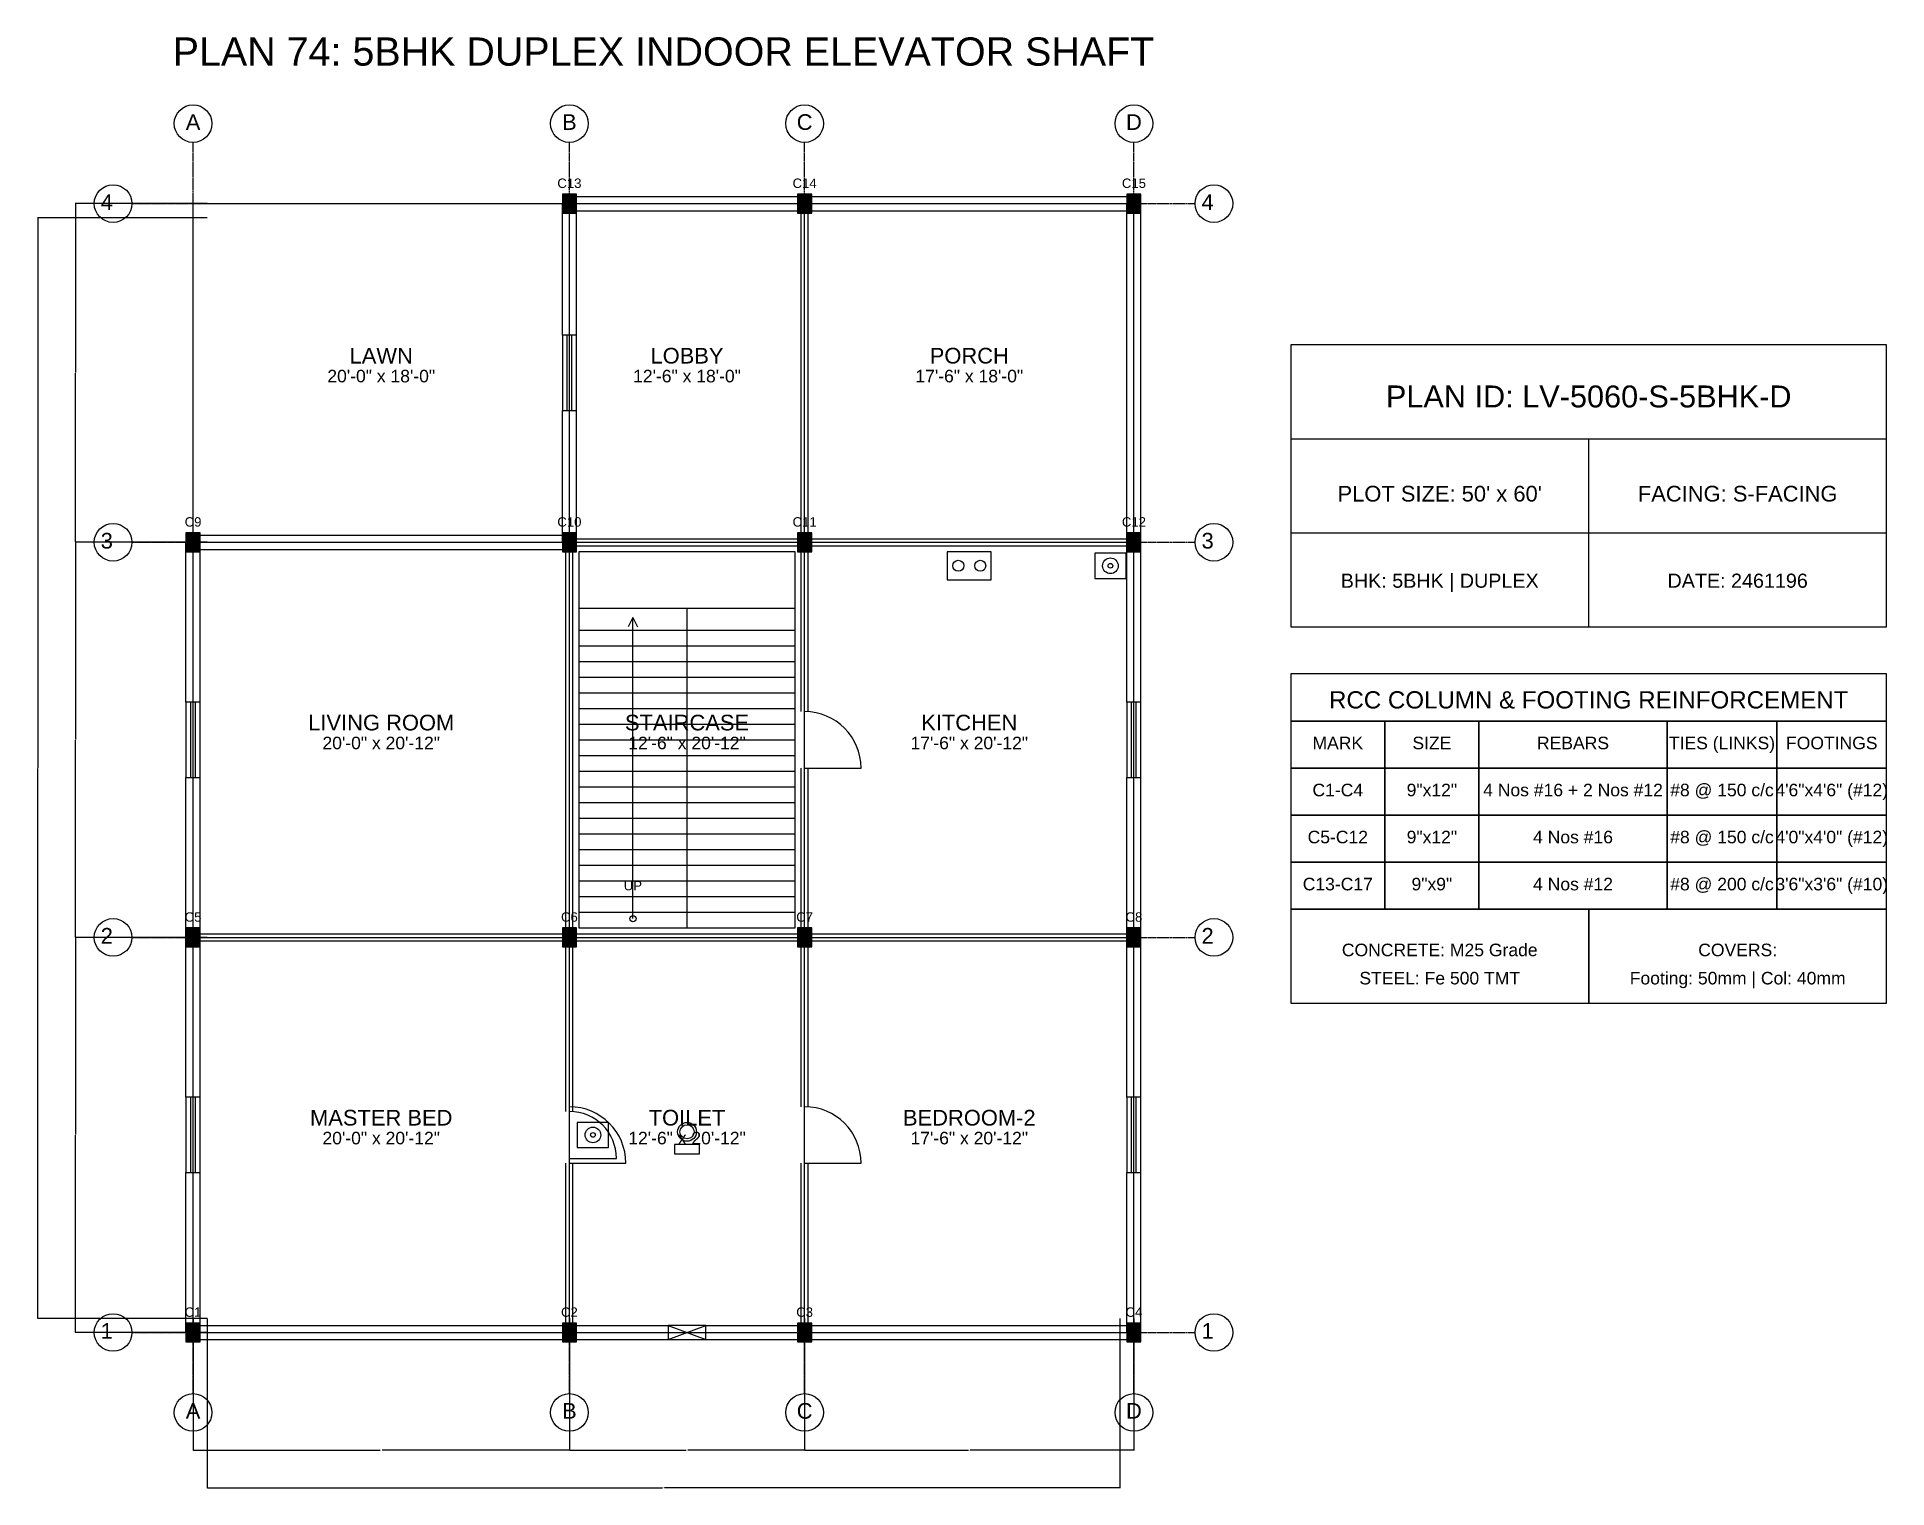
# Model space of a CAD drawing. Header units: inches. Extents: x -134 to 23580, y -99 to 23207.
# Drawn here: x 7400 to 8580, y 17401 to 18326 of the extents above; entities that cross this region are included whole.
import ezdxf
from ezdxf.enums import TextEntityAlignment as Align

# ---------------------------------------------------------------- set-up
doc = ezdxf.new("R2010")
doc.units = ezdxf.units.IN
doc.header["$MEASUREMENT"] = 0
doc.linetypes.add('CENTER', pattern=[2, 1.25, -0.25, 0.25, -0.25])
for name, color, linetype in [('A-COL-HATCH', 251, 'Continuous'), ('A-COLUMN', 1, 'Continuous'), ('A-DIM', 5, 'Continuous'), ('A-DOOR', 30, 'Continuous'), ('A-FIXTURE', 8, 'Continuous'), ('A-STAIR', 6, 'Continuous'), ('A-TEXT', 2, 'Continuous'), ('A-WALL-EXT', 7, 'Continuous'), ('A-WALL-INT', 9, 'Continuous'), ('A-WINDOW', 4, 'Continuous'), ('S-BEAM-FRAMING', 2, 'Continuous'), ('S-BUBBLE', 4, 'Continuous'), ('S-GRID-CENTER', 8, 'CENTER'), ('S-TABLE', 7, 'Continuous'), ('S-TEXT', 3, 'Continuous')]:
    doc.layers.add(name, color=color, linetype=linetype)
doc.styles.get("Standard").update_dxf_attribs({"font": 'arial.ttf'})
doc.dimstyles.get("Standard").update_dxf_attribs({"dimtxt": 0.18, "dimasz": 0.18, "dimexe": 0.18, "dimexo": 0.0625, "dimgap": 0.09, "dimtad": 0, "dimtih": 1, "dimtoh": 1, "dimdec": 4, "dimzin": 0, "dimdsep": 46, "dimtxsty": 'Standard', "dimcen": 0.09, "dimadec": 0, "dimazin": 0, "dimtfac": 1, "dimtdec": 4, "dimtofl": 0, "dimtmove": 0, "dimatfit": 3, "dimfxl": 1, "dimtolj": 1, "dimtzin": 0, "dimarcsym": 0})

msp = doc.modelspace()

# ---------------------------------------------------------------- texts
at = {"layer": 'A-TEXT'}
for s, height, p in [('PLAN 74: 5BHK DUPLEX INDOOR ELEVATOR SHAFT', 18, (7800, 18308)), ('C13', 6, (7740, 18230)), ('C14', 6, (7890, 18230)), ('C15', 6, (8100, 18230)), ('LAWN', 10, (7620, 18118)), ('LOBBY', 10, (7815, 18118)), ('PORCH', 10, (7995, 18118)), ('20\'-0" x 18\'-0"', 8, (7620, 18106)), ('12\'-6" x 18\'-0"', 8, (7815, 18106)), ('17\'-6" x 18\'-0"', 8, (7995, 18106)), ('PLAN ID: LV-5060-S-5BHK-D', 14, (8390, 18090)), ("PLOT SIZE: 50' x 60'", 10, (8295, 18030)), ('FACING: S-FACING', 10, (8485, 18030)), ('C9', 6, (7500, 18014)), ('C10', 6, (7740, 18014)), ('C11', 6, (7890, 18014)), ('C12', 6, (8100, 18014)), ('BHK: 5BHK | DUPLEX', 9, (8295, 17975)), ('DATE: 2461196', 9, (8485, 17975)), ('LIVING ROOM', 10, (7620, 17884)), ('STAIRCASE', 10, (7815, 17884)), ('KITCHEN', 10, (7995, 17884)), ('20\'-0" x 20\'-12"', 8, (7620, 17872)), ('12\'-6" x 20\'-12"', 8, (7815, 17872)), ('17\'-6" x 20\'-12"', 8, (7995, 17872)), ('UP', 6, (7780.5, 17782)), ('C5', 6, (7500, 17762)), ('C6', 6, (7740, 17762)), ('C7', 6, (7890, 17762)), ('C8', 6, (8100, 17762)), ('MASTER BED', 10, (7620, 17632)), ('TOILET', 10, (7815, 17632)), ('BEDROOM-2', 10, (7995, 17632)), ('20\'-0" x 20\'-12"', 8, (7620, 17620)), ('12\'-6" x 20\'-12"', 8, (7815, 17620)), ('17\'-6" x 20\'-12"', 8, (7995, 17620)), ('C1', 6, (7500, 17510)), ('C2', 6, (7740, 17510)), ('C3', 6, (7890, 17510)), ('C4', 6, (8100, 17510))]:
    msp.add_text(s, height=height, dxfattribs=at).set_placement(p, align=Align.CENTER)
at = {"layer": 'S-TEXT'}
for s, height, p in [('A', 10, (7500, 18267)), ('B', 10, (7740, 18267)), ('C', 10, (7890, 18267)), ('D', 10, (8100, 18267)), ('4', 10, (7445, 18216)), ('4', 10, (8147, 18216)), ('3', 10, (7445, 18000)), ('3', 10, (8147, 18000)), ('RCC COLUMN & FOOTING REINFORCEMENT', 11, (8390, 17898)), ('MARK', 8, (8230, 17872)), ('SIZE', 8, (8290, 17872)), ('REBARS', 8, (8380, 17872)), ('TIES (LINKS)', 8, (8475, 17872)), ('FOOTINGS', 8, (8545, 17872)), ('C1-C4', 8, (8230, 17842)), ('9"x12"', 8, (8290, 17842)), ('4 Nos #16 + 2 Nos #12', 8, (8380, 17842)), ('#8 @ 150 c/c', 8, (8475, 17842)), ('4\'6"x4\'6" (#12)', 8, (8545, 17842)), ('C5-C12', 8, (8230, 17812)), ('9"x12"', 8, (8290, 17812)), ('4 Nos #16', 8, (8380, 17812)), ('#8 @ 150 c/c', 8, (8475, 17812)), ('4\'0"x4\'0" (#12)', 8, (8545, 17812)), ('C13-C17', 8, (8230, 17782)), ('9"x9"', 8, (8290, 17782)), ('4 Nos #12', 8, (8380, 17782)), ('#8 @ 200 c/c', 8, (8475, 17782)), ('3\'6"x3\'6" (#10)', 8, (8545, 17782)), ('2', 10, (7445, 17748)), ('2', 10, (8147, 17748)), ('CONCRETE: M25 Grade', 8, (8295, 17740)), ('COVERS:', 8, (8485, 17740)), ('STEEL: Fe 500 TMT', 8, (8295, 17722)), ('Footing: 50mm | Col: 40mm', 8, (8485, 17722)), ('1', 10, (7445, 17496)), ('1', 10, (8147, 17496)), ('A', 10, (7500, 17445)), ('B', 10, (7740, 17445)), ('C', 10, (7890, 17445)), ('D', 10, (8100, 17445))]:
    msp.add_text(s, height=height, dxfattribs=at).set_placement(p, align=Align.CENTER)

# ---------------------------------------------------------------- blocks, each defined once
blk = doc.blocks.new('*D644')
at = {"layer": 'A-DIM', "color": 0, "lineweight": -2, "transparency": 16777216}
for p, q in [((7500, 17508.9), (7500, 17424.8)), ((7740, 17508.9), (7740, 17424.8)), ((7500.2, 17425), (7619.4, 17425)), ((7739.8, 17425), (7620.6, 17425))]:
    blk.add_line(p, q, dxfattribs=at)
at = {"layer": 'A-DIM', "color": 0, "transparency": 16777216}
for points in [[(7500.2, 17425), (7500.2, 17425), (7500, 17425)], [(7739.8, 17425), (7739.8, 17425), (7740, 17425)]]:
    blk.add_solid(points, dxfattribs=at)
at = {"layer": 'Defpoints', "color": 0, "transparency": 16777216}
for p in [(7500, 17509), (7740, 17509), (7740, 17425)]:
    blk.add_point(p, dxfattribs=at)
at = {"layer": 'A-DIM', "color": 0, "transparency": 16777216, "insert": (7620, 17425), "char_height": 0.18, "attachment_point": 5}
blk.add_mtext('\\A1;240.0000', dxfattribs=at)
blk = doc.blocks.new('*D645')
at = {"layer": 'A-DIM', "color": 0, "lineweight": -2, "transparency": 16777216}
for p, q in [((7740, 17508.9), (7740, 17424.8)), ((7890, 17508.9), (7890, 17424.8)), ((7740.2, 17425), (7814.4, 17425)), ((7889.8, 17425), (7815.6, 17425))]:
    blk.add_line(p, q, dxfattribs=at)
at = {"layer": 'A-DIM', "color": 0, "transparency": 16777216}
for points in [[(7740.2, 17425), (7740.2, 17425), (7740, 17425)], [(7889.8, 17425), (7889.8, 17425), (7890, 17425)]]:
    blk.add_solid(points, dxfattribs=at)
at = {"layer": 'Defpoints', "color": 0, "transparency": 16777216}
for p in [(7740, 17509), (7890, 17509), (7890, 17425)]:
    blk.add_point(p, dxfattribs=at)
at = {"layer": 'A-DIM', "color": 0, "transparency": 16777216, "insert": (7815, 17425), "char_height": 0.18, "attachment_point": 5}
blk.add_mtext('\\A1;150.0000', dxfattribs=at)
blk = doc.blocks.new('*D646')
at = {"layer": 'A-DIM', "color": 0, "lineweight": -2, "transparency": 16777216}
for p, q in [((7890, 17508.9), (7890, 17424.8)), ((8100, 17508.9), (8100, 17424.8)), ((7890.2, 17425), (7994.4, 17425)), ((8099.8, 17425), (7995.6, 17425))]:
    blk.add_line(p, q, dxfattribs=at)
at = {"layer": 'A-DIM', "color": 0, "transparency": 16777216}
for points in [[(7890.2, 17425), (7890.2, 17425), (7890, 17425)], [(8099.8, 17425), (8099.8, 17425), (8100, 17425)]]:
    blk.add_solid(points, dxfattribs=at)
at = {"layer": 'Defpoints', "color": 0, "transparency": 16777216}
for p in [(7890, 17509), (8100, 17509), (8100, 17425)]:
    blk.add_point(p, dxfattribs=at)
at = {"layer": 'A-DIM', "color": 0, "transparency": 16777216, "insert": (7995, 17425), "char_height": 0.18, "attachment_point": 5}
blk.add_mtext('\\A1;210.0000', dxfattribs=at)
blk = doc.blocks.new('*D647')
at = {"layer": 'A-DIM', "color": 0, "lineweight": -2, "transparency": 16777216}
for p, q in [((7509, 17508.9), (7509, 17400.8)), ((8091, 17508.9), (8091, 17400.8)), ((7509.2, 17401), (7799.4, 17401)), ((8090.8, 17401), (7800.6, 17401))]:
    blk.add_line(p, q, dxfattribs=at)
at = {"layer": 'A-DIM', "color": 0, "transparency": 16777216}
for points in [[(7509.2, 17401), (7509.2, 17401), (7509, 17401)], [(8090.8, 17401), (8090.8, 17401), (8091, 17401)]]:
    blk.add_solid(points, dxfattribs=at)
at = {"layer": 'Defpoints', "color": 0, "transparency": 16777216}
for p in [(7509, 17509), (8091, 17509), (8091, 17401)]:
    blk.add_point(p, dxfattribs=at)
at = {"layer": 'A-DIM', "color": 0, "transparency": 16777216, "insert": (7800, 17401), "char_height": 0.18, "attachment_point": 5}
blk.add_mtext('\\A1;582.0000', dxfattribs=at)
blk = doc.blocks.new('*D648')
at = {"layer": 'A-DIM', "color": 0, "lineweight": -2, "transparency": 16777216}
for p, q in [((7508.9, 17752), (7424.8, 17752)), ((7425, 17751.8), (7425, 17626.2)), ((7425, 17500.2), (7425, 17625.8)), ((7508.9, 17500), (7424.8, 17500))]:
    blk.add_line(p, q, dxfattribs=at)
at = {"layer": 'A-DIM', "color": 0, "transparency": 16777216}
for points in [[(7425, 17751.8), (7425, 17751.8), (7425, 17752)], [(7425, 17500.2), (7425, 17500.2), (7425, 17500)]]:
    blk.add_solid(points, dxfattribs=at)
at = {"layer": 'Defpoints', "color": 0, "transparency": 16777216}
for p in [(7425, 17752), (7509, 17752), (7509, 17500)]:
    blk.add_point(p, dxfattribs=at)
at = {"layer": 'A-DIM', "color": 0, "transparency": 16777216, "insert": (7425, 17626), "char_height": 0.18, "attachment_point": 5}
blk.add_mtext('\\A1;252.0000', dxfattribs=at)
blk = doc.blocks.new('*D649')
at = {"layer": 'A-DIM', "color": 0, "lineweight": -2, "transparency": 16777216}
for p, q in [((7508.9, 18004), (7424.8, 18004)), ((7425, 18003.8), (7425, 17878.2)), ((7425, 17752.2), (7425, 17877.8)), ((7508.9, 17752), (7424.8, 17752))]:
    blk.add_line(p, q, dxfattribs=at)
at = {"layer": 'A-DIM', "color": 0, "transparency": 16777216}
for points in [[(7425, 18003.8), (7425, 18003.8), (7425, 18004)], [(7425, 17752.2), (7425, 17752.2), (7425, 17752)]]:
    blk.add_solid(points, dxfattribs=at)
at = {"layer": 'Defpoints', "color": 0, "transparency": 16777216}
for p in [(7425, 18004), (7509, 18004), (7509, 17752)]:
    blk.add_point(p, dxfattribs=at)
at = {"layer": 'A-DIM', "color": 0, "transparency": 16777216, "insert": (7425, 17878), "char_height": 0.18, "attachment_point": 5}
blk.add_mtext('\\A1;252.0000', dxfattribs=at)
blk = doc.blocks.new('*D650')
at = {"layer": 'A-DIM', "color": 0, "lineweight": -2, "transparency": 16777216}
for p, q in [((7508.9, 18220), (7424.8, 18220)), ((7425, 18219.8), (7425, 18112.2)), ((7425, 18004.2), (7425, 18111.8)), ((7508.9, 18004), (7424.8, 18004))]:
    blk.add_line(p, q, dxfattribs=at)
at = {"layer": 'A-DIM', "color": 0, "transparency": 16777216}
for points in [[(7425, 18219.8), (7425, 18219.8), (7425, 18220)], [(7425, 18004.2), (7425, 18004.2), (7425, 18004)]]:
    blk.add_solid(points, dxfattribs=at)
at = {"layer": 'Defpoints', "color": 0, "transparency": 16777216}
for p in [(7425, 18220), (7509, 18220), (7509, 18004)]:
    blk.add_point(p, dxfattribs=at)
at = {"layer": 'A-DIM', "color": 0, "transparency": 16777216, "insert": (7425, 18112), "char_height": 0.18, "attachment_point": 5}
blk.add_mtext('\\A1;216.0000', dxfattribs=at)
blk = doc.blocks.new('*D651')
at = {"layer": 'A-DIM', "color": 0, "lineweight": -2, "transparency": 16777216}
for p, q in [((7508.9, 18211), (7400.8, 18211)), ((7401, 18210.8), (7401, 17860.2)), ((7401, 17509.2), (7401, 17859.8)), ((7508.9, 17509), (7400.8, 17509))]:
    blk.add_line(p, q, dxfattribs=at)
at = {"layer": 'A-DIM', "color": 0, "transparency": 16777216}
for points in [[(7401, 18210.8), (7401, 18210.8), (7401, 18211)], [(7401, 17509.2), (7401, 17509.2), (7401, 17509)]]:
    blk.add_solid(points, dxfattribs=at)
at = {"layer": 'Defpoints', "color": 0, "transparency": 16777216}
for p in [(7401, 18211), (7509, 18211), (7509, 17509)]:
    blk.add_point(p, dxfattribs=at)
at = {"layer": 'A-DIM', "color": 0, "transparency": 16777216, "insert": (7401, 17860), "char_height": 0.18, "attachment_point": 5}
blk.add_mtext('\\A1;702.0000', dxfattribs=at)

# ---------------------------------------------------------------- dimensions: what is measured, and where the dimension line sits
at = {"layer": 'A-DIM'}
for base, p1, p2, picture, middle in [((7425, 18220), (7509, 18004), (7509, 18220), '*D650', (7425, 18112)), ((7401, 18211), (7509, 17509), (7509, 18211), '*D651', (7401, 17860)), ((7425, 18004), (7509, 17752), (7509, 18004), '*D649', (7425, 17878)), ((7425, 17752), (7509, 17500), (7509, 17752), '*D648', (7425, 17626))]:
    dim = msp.add_linear_dim(base=base, p1=p1, p2=p2, angle=90, dimstyle='Standard', dxfattribs=at)
    dim.commit()
    dim.dimension.update_dxf_attribs({"geometry": picture, "text_midpoint": middle})
for base, p1, p2, picture, middle in [((7740, 17425), (7500, 17509), (7740, 17509), '*D644', (7620, 17425)), ((8091, 17401), (7509, 17509), (8091, 17509), '*D647', (7800, 17401)), ((7890, 17425), (7740, 17509), (7890, 17509), '*D645', (7815, 17425)), ((8100, 17425), (7890, 17509), (8100, 17509), '*D646', (7995, 17425))]:
    dim = msp.add_linear_dim(base=base, p1=p1, p2=p2, dimstyle='Standard', dxfattribs=at)
    dim.commit()
    dim.dimension.update_dxf_attribs({"geometry": picture, "text_midpoint": middle})

# ---------------------------------------------------------------- linework, layer by layer
at = {"layer": 'A-COL-HATCH'}
for points in [[(7735.5, 18214), (7744.5, 18214), (7735.5, 18226), (7744.5, 18226)], [(7885.5, 18214), (7894.5, 18214), (7885.5, 18226), (7894.5, 18226)], [(8095.5, 18214), (8104.5, 18214), (8095.5, 18226), (8104.5, 18226)], [(7495.5, 17998), (7504.5, 17998), (7495.5, 18010), (7504.5, 18010)], [(7735.5, 17998), (7744.5, 17998), (7735.5, 18010), (7744.5, 18010)], [(7885.5, 17998), (7894.5, 17998), (7885.5, 18010), (7894.5, 18010)], [(8095.5, 17998), (8104.5, 17998), (8095.5, 18010), (8104.5, 18010)], [(7495.5, 17746), (7504.5, 17746), (7495.5, 17758), (7504.5, 17758)], [(7735.5, 17746), (7744.5, 17746), (7735.5, 17758), (7744.5, 17758)], [(7885.5, 17746), (7894.5, 17746), (7885.5, 17758), (7894.5, 17758)], [(8095.5, 17746), (8104.5, 17746), (8095.5, 17758), (8104.5, 17758)], [(7495.5, 17494), (7504.5, 17494), (7495.5, 17506), (7504.5, 17506)], [(7735.5, 17494), (7744.5, 17494), (7735.5, 17506), (7744.5, 17506)], [(7885.5, 17494), (7894.5, 17494), (7885.5, 17506), (7894.5, 17506)], [(8095.5, 17494), (8104.5, 17494), (8095.5, 17506), (8104.5, 17506)]]:
    msp.add_solid(points, dxfattribs=at)
at = {"layer": 'A-COLUMN'}
for points in [[(7735.5, 18214), (7744.5, 18214), (7744.5, 18226), (7735.5, 18226)], [(7885.5, 18214), (7894.5, 18214), (7894.5, 18226), (7885.5, 18226)], [(8095.5, 18214), (8104.5, 18214), (8104.5, 18226), (8095.5, 18226)], [(7495.5, 17998), (7504.5, 17998), (7504.5, 18010), (7495.5, 18010)], [(7735.5, 17998), (7744.5, 17998), (7744.5, 18010), (7735.5, 18010)], [(7885.5, 17998), (7894.5, 17998), (7894.5, 18010), (7885.5, 18010)], [(8095.5, 17998), (8104.5, 17998), (8104.5, 18010), (8095.5, 18010)], [(7495.5, 17746), (7504.5, 17746), (7504.5, 17758), (7495.5, 17758)], [(7735.5, 17746), (7744.5, 17746), (7744.5, 17758), (7735.5, 17758)], [(7885.5, 17746), (7894.5, 17746), (7894.5, 17758), (7885.5, 17758)], [(8095.5, 17746), (8104.5, 17746), (8104.5, 17758), (8095.5, 17758)], [(7495.5, 17494), (7504.5, 17494), (7504.5, 17506), (7495.5, 17506)], [(7735.5, 17494), (7744.5, 17494), (7744.5, 17506), (7735.5, 17506)], [(7885.5, 17494), (7894.5, 17494), (7894.5, 17506), (7885.5, 17506)], [(8095.5, 17494), (8104.5, 17494), (8104.5, 17506), (8095.5, 17506)]]:
    msp.add_lwpolyline(points, close=True, dxfattribs=at)
at = {"layer": 'A-DOOR'}
for p, q in [((7890, 17860), (7926, 17860)), ((7740, 17611), (7770, 17611)), ((7740, 17608), (7776, 17608)), ((7890, 17608), (7926, 17608))]:
    msp.add_line(p, q, dxfattribs=at)
for centre, radius in [((7890, 17860), 36), ((7740, 17608), 36), ((7740, 17611), 30), ((7890, 17608), 36)]:
    msp.add_arc(centre, radius, 0, 90, dxfattribs=at)
at = {"layer": 'A-FIXTURE'}
for points in [[(7981, 17980), (8009, 17980), (8009, 17998), (7981, 17998)], [(8075, 17981), (8095, 17981), (8095, 17997), (8075, 17997)], [(7745, 17618), (7765, 17618), (7765, 17634), (7745, 17634)], [(7807, 17614), (7823, 17614), (7823, 17620), (7807, 17620)]]:
    msp.add_lwpolyline(points, close=True, dxfattribs=at)
for centre, radius in [((7988, 17989), 3.5), ((8002, 17989), 3.5), ((8085, 17989), 5), ((8085, 17989), 1.5), ((7755, 17626), 5), ((7755, 17626), 1.5), ((7815, 17628), 6), ((7815, 17628), 4.5)]:
    msp.add_circle(centre, radius, dxfattribs=at)
at = {"layer": 'A-STAIR'}
for p, q in [((7746, 17962), (7884, 17962)), ((7780.5, 17956), (7777.5, 17950)), ((7780.5, 17764), (7780.5, 17956)), ((7780.5, 17956), (7783.5, 17950)), ((7815, 17758), (7815, 17962)), ((7746, 17948), (7815, 17948)), ((7815, 17948), (7884, 17948)), ((7746, 17938), (7815, 17938)), ((7815, 17938), (7884, 17938)), ((7746, 17928), (7815, 17928)), ((7815, 17928), (7884, 17928)), ((7746, 17918), (7815, 17918)), ((7815, 17918), (7884, 17918)), ((7746, 17908), (7815, 17908)), ((7746, 17898), (7815, 17898)), ((7815, 17908), (7884, 17908)), ((7815, 17898), (7884, 17898)), ((7746, 17888), (7815, 17888)), ((7815, 17888), (7884, 17888)), ((7746, 17878), (7815, 17878)), ((7815, 17878), (7884, 17878)), ((7746, 17868), (7815, 17868)), ((7815, 17868), (7884, 17868)), ((7746, 17858), (7815, 17858)), ((7815, 17858), (7884, 17858)), ((7746, 17848), (7815, 17848)), ((7746, 17838), (7815, 17838)), ((7815, 17848), (7884, 17848)), ((7815, 17838), (7884, 17838)), ((7746, 17828), (7815, 17828)), ((7815, 17828), (7884, 17828)), ((7746, 17818), (7815, 17818)), ((7815, 17818), (7884, 17818)), ((7746, 17808), (7815, 17808)), ((7815, 17808), (7884, 17808)), ((7746, 17798), (7815, 17798)), ((7815, 17798), (7884, 17798)), ((7746, 17788), (7815, 17788)), ((7815, 17788), (7884, 17788)), ((7746, 17778), (7815, 17778)), ((7746, 17768), (7815, 17768)), ((7815, 17778), (7884, 17778)), ((7815, 17768), (7884, 17768))]:
    msp.add_line(p, q, dxfattribs=at)
msp.add_lwpolyline([(7746, 17758), (7884, 17758), (7884, 17998), (7746, 17998)], close=True, dxfattribs=at)
msp.add_circle((7780.5, 17764), 2, dxfattribs=at)
at = {"layer": 'A-WALL-EXT'}
for p, q in [((7735.5, 18136), (7735.5, 18220)), ((7740, 18224.5), (7890, 18224.5)), ((7740, 18215.5), (7890, 18215.5)), ((7744.5, 18136), (7744.5, 18220)), ((7890, 18224.5), (8100, 18224.5)), ((7890, 18215.5), (8100, 18215.5)), ((8095.5, 18004), (8095.5, 18220)), ((8104.5, 18004), (8104.5, 18220)), ((7735.5, 18004), (7735.5, 18088)), ((7744.5, 18004), (7744.5, 18088)), ((8200, 18070), (8580, 18070)), ((8390, 17950), (8390, 18070)), ((7495.5, 17902), (7495.5, 18004)), ((7500, 18008.5), (7740, 18008.5)), ((7504.5, 17902), (7504.5, 18004)), ((8095.5, 17902), (8095.5, 18004)), ((8104.5, 17902), (8104.5, 18004)), ((8200, 18010), (8580, 18010)), ((7500, 17999.5), (7740, 17999.5)), ((7495.5, 17752), (7495.5, 17854)), ((7504.5, 17752), (7504.5, 17854)), ((8095.5, 17752), (8095.5, 17854)), ((8104.5, 17752), (8104.5, 17854)), ((7495.5, 17650), (7495.5, 17752)), ((7504.5, 17650), (7504.5, 17752)), ((8095.5, 17650), (8095.5, 17752)), ((8104.5, 17650), (8104.5, 17752)), ((7495.5, 17500), (7495.5, 17602)), ((7504.5, 17500), (7504.5, 17602)), ((8095.5, 17500), (8095.5, 17602)), ((8104.5, 17500), (8104.5, 17602)), ((7500, 17504.5), (7740, 17504.5)), ((7740, 17504.5), (7803, 17504.5)), ((7827, 17504.5), (7890, 17504.5)), ((7890, 17504.5), (8100, 17504.5)), ((7500, 17495.5), (7740, 17495.5)), ((7740, 17495.5), (7803, 17495.5)), ((7827, 17495.5), (7890, 17495.5)), ((7890, 17495.5), (8100, 17495.5))]:
    msp.add_line(p, q, dxfattribs=at)
msp.add_lwpolyline([(8200, 17950), (8580, 17950), (8580, 18130), (8200, 18130)], close=True, dxfattribs=at)
at = {"layer": 'A-WALL-INT'}
for p, q in [((7887.75, 18004), (7887.75, 18220)), ((7892.25, 18004), (7892.25, 18220)), ((7737.75, 17752), (7737.75, 18004)), ((7740, 18006.25), (7890, 18006.25)), ((7742.25, 17752), (7742.25, 18004)), ((7887.75, 17896), (7887.75, 18004)), ((7890, 18006.25), (8100, 18006.25)), ((7892.25, 17896), (7892.25, 18004)), ((7740, 18001.75), (7890, 18001.75)), ((7890, 18001.75), (8100, 18001.75)), ((7887.75, 17752), (7887.75, 17860)), ((7892.25, 17752), (7892.25, 17860)), ((7500, 17754.25), (7740, 17754.25)), ((7500, 17749.75), (7740, 17749.75)), ((7737.75, 17641), (7737.75, 17752)), ((7740, 17754.25), (7890, 17754.25)), ((7740, 17749.75), (7890, 17749.75)), ((7742.25, 17641), (7742.25, 17752)), ((7887.75, 17644), (7887.75, 17752)), ((7890, 17754.25), (8100, 17754.25)), ((7890, 17749.75), (8100, 17749.75)), ((7892.25, 17644), (7892.25, 17752)), ((7737.75, 17500), (7737.75, 17608)), ((7742.25, 17500), (7742.25, 17608)), ((7887.75, 17500), (7887.75, 17608)), ((7892.25, 17500), (7892.25, 17608))]:
    msp.add_line(p, q, dxfattribs=at)
at = {"layer": 'A-WINDOW'}
for p, q in [((7738.5, 18088), (7738.5, 18136)), ((7741.5, 18088), (7741.5, 18136)), ((7498.5, 17854), (7498.5, 17902)), ((7501.5, 17854), (7501.5, 17902)), ((8098.5, 17854), (8098.5, 17902)), ((8101.5, 17854), (8101.5, 17902)), ((7498.5, 17602), (7498.5, 17650)), ((7501.5, 17602), (7501.5, 17650)), ((8098.5, 17602), (8098.5, 17650)), ((8101.5, 17602), (8101.5, 17650)), ((7803, 17495.5), (7827, 17504.5)), ((7803, 17504.5), (7827, 17495.5))]:
    msp.add_line(p, q, dxfattribs=at)
for points in [[(7735.5, 18088), (7744.5, 18088), (7744.5, 18136), (7735.5, 18136)], [(7495.5, 17854), (7504.5, 17854), (7504.5, 17902), (7495.5, 17902)], [(8095.5, 17854), (8104.5, 17854), (8104.5, 17902), (8095.5, 17902)], [(7495.5, 17602), (7504.5, 17602), (7504.5, 17650), (7495.5, 17650)], [(8095.5, 17602), (8104.5, 17602), (8104.5, 17650), (8095.5, 17650)], [(7803, 17495.5), (7827, 17495.5), (7827, 17504.5), (7803, 17504.5)]]:
    msp.add_lwpolyline(points, close=True, dxfattribs=at)
at = {"layer": 'S-BEAM-FRAMING'}
for p, q in [((7500, 17500), (7500, 18220)), ((7500, 18220), (8100, 18220)), ((7740, 17500), (7740, 18220)), ((7890, 17500), (7890, 18220)), ((8100, 17500), (8100, 18220)), ((7500, 18004), (8100, 18004)), ((7500, 17752), (8100, 17752)), ((7500, 17500), (8100, 17500))]:
    msp.add_line(p, q, dxfattribs=at)
at = {"layer": 'S-BUBBLE'}
for centre in [(7500, 18271), (7740, 18271), (7890, 18271), (8100, 18271), (7449, 18220), (8151, 18220), (7449, 18004), (8151, 18004), (7449, 17752), (8151, 17752), (7449, 17500), (8151, 17500), (7500, 17449), (7740, 17449), (7890, 17449), (8100, 17449)]:
    msp.add_circle(centre, 12, dxfattribs=at)
at = {"layer": 'S-GRID-CENTER'}
for p, q in [((7500, 17461), (7500, 18259)), ((7740, 17461), (7740, 18259)), ((7890, 17461), (7890, 18259)), ((8100, 17461), (8100, 18259)), ((7461, 18220), (8139, 18220)), ((7461, 18004), (8139, 18004)), ((7461, 17752), (8139, 17752)), ((7461, 17500), (8139, 17500))]:
    msp.add_line(p, q, dxfattribs=at)
at = {"layer": 'S-TABLE'}
for points in [[(8200, 17890), (8580, 17890), (8580, 17920), (8200, 17920)], [(8200, 17860), (8260, 17860), (8260, 17890), (8200, 17890)], [(8260, 17860), (8320, 17860), (8320, 17890), (8260, 17890)], [(8320, 17860), (8440, 17860), (8440, 17890), (8320, 17890)], [(8440, 17860), (8510, 17860), (8510, 17890), (8440, 17890)], [(8510, 17860), (8580, 17860), (8580, 17890), (8510, 17890)], [(8200, 17830), (8260, 17830), (8260, 17860), (8200, 17860)], [(8260, 17830), (8320, 17830), (8320, 17860), (8260, 17860)], [(8320, 17830), (8440, 17830), (8440, 17860), (8320, 17860)], [(8440, 17830), (8510, 17830), (8510, 17860), (8440, 17860)], [(8510, 17830), (8580, 17830), (8580, 17860), (8510, 17860)], [(8200, 17800), (8260, 17800), (8260, 17830), (8200, 17830)], [(8260, 17800), (8320, 17800), (8320, 17830), (8260, 17830)], [(8320, 17800), (8440, 17800), (8440, 17830), (8320, 17830)], [(8440, 17800), (8510, 17800), (8510, 17830), (8440, 17830)], [(8510, 17800), (8580, 17800), (8580, 17830), (8510, 17830)], [(8200, 17770), (8260, 17770), (8260, 17800), (8200, 17800)], [(8260, 17770), (8320, 17770), (8320, 17800), (8260, 17800)], [(8320, 17770), (8440, 17770), (8440, 17800), (8320, 17800)], [(8440, 17770), (8510, 17770), (8510, 17800), (8440, 17800)], [(8510, 17770), (8580, 17770), (8580, 17800), (8510, 17800)], [(8200, 17710), (8390, 17710), (8390, 17770), (8200, 17770)], [(8390, 17710), (8580, 17710), (8580, 17770), (8390, 17770)]]:
    msp.add_lwpolyline(points, close=True, dxfattribs=at)

msp.set_redraw_order([(e.dxf.handle, doc.entitydb.next_handle()) for e in msp.query("TEXT MTEXT ATTDEF DIMENSION ARC_DIMENSION")])  # texts and dimensions are drawn at this point

doc.saveas('drawing.dxf')
